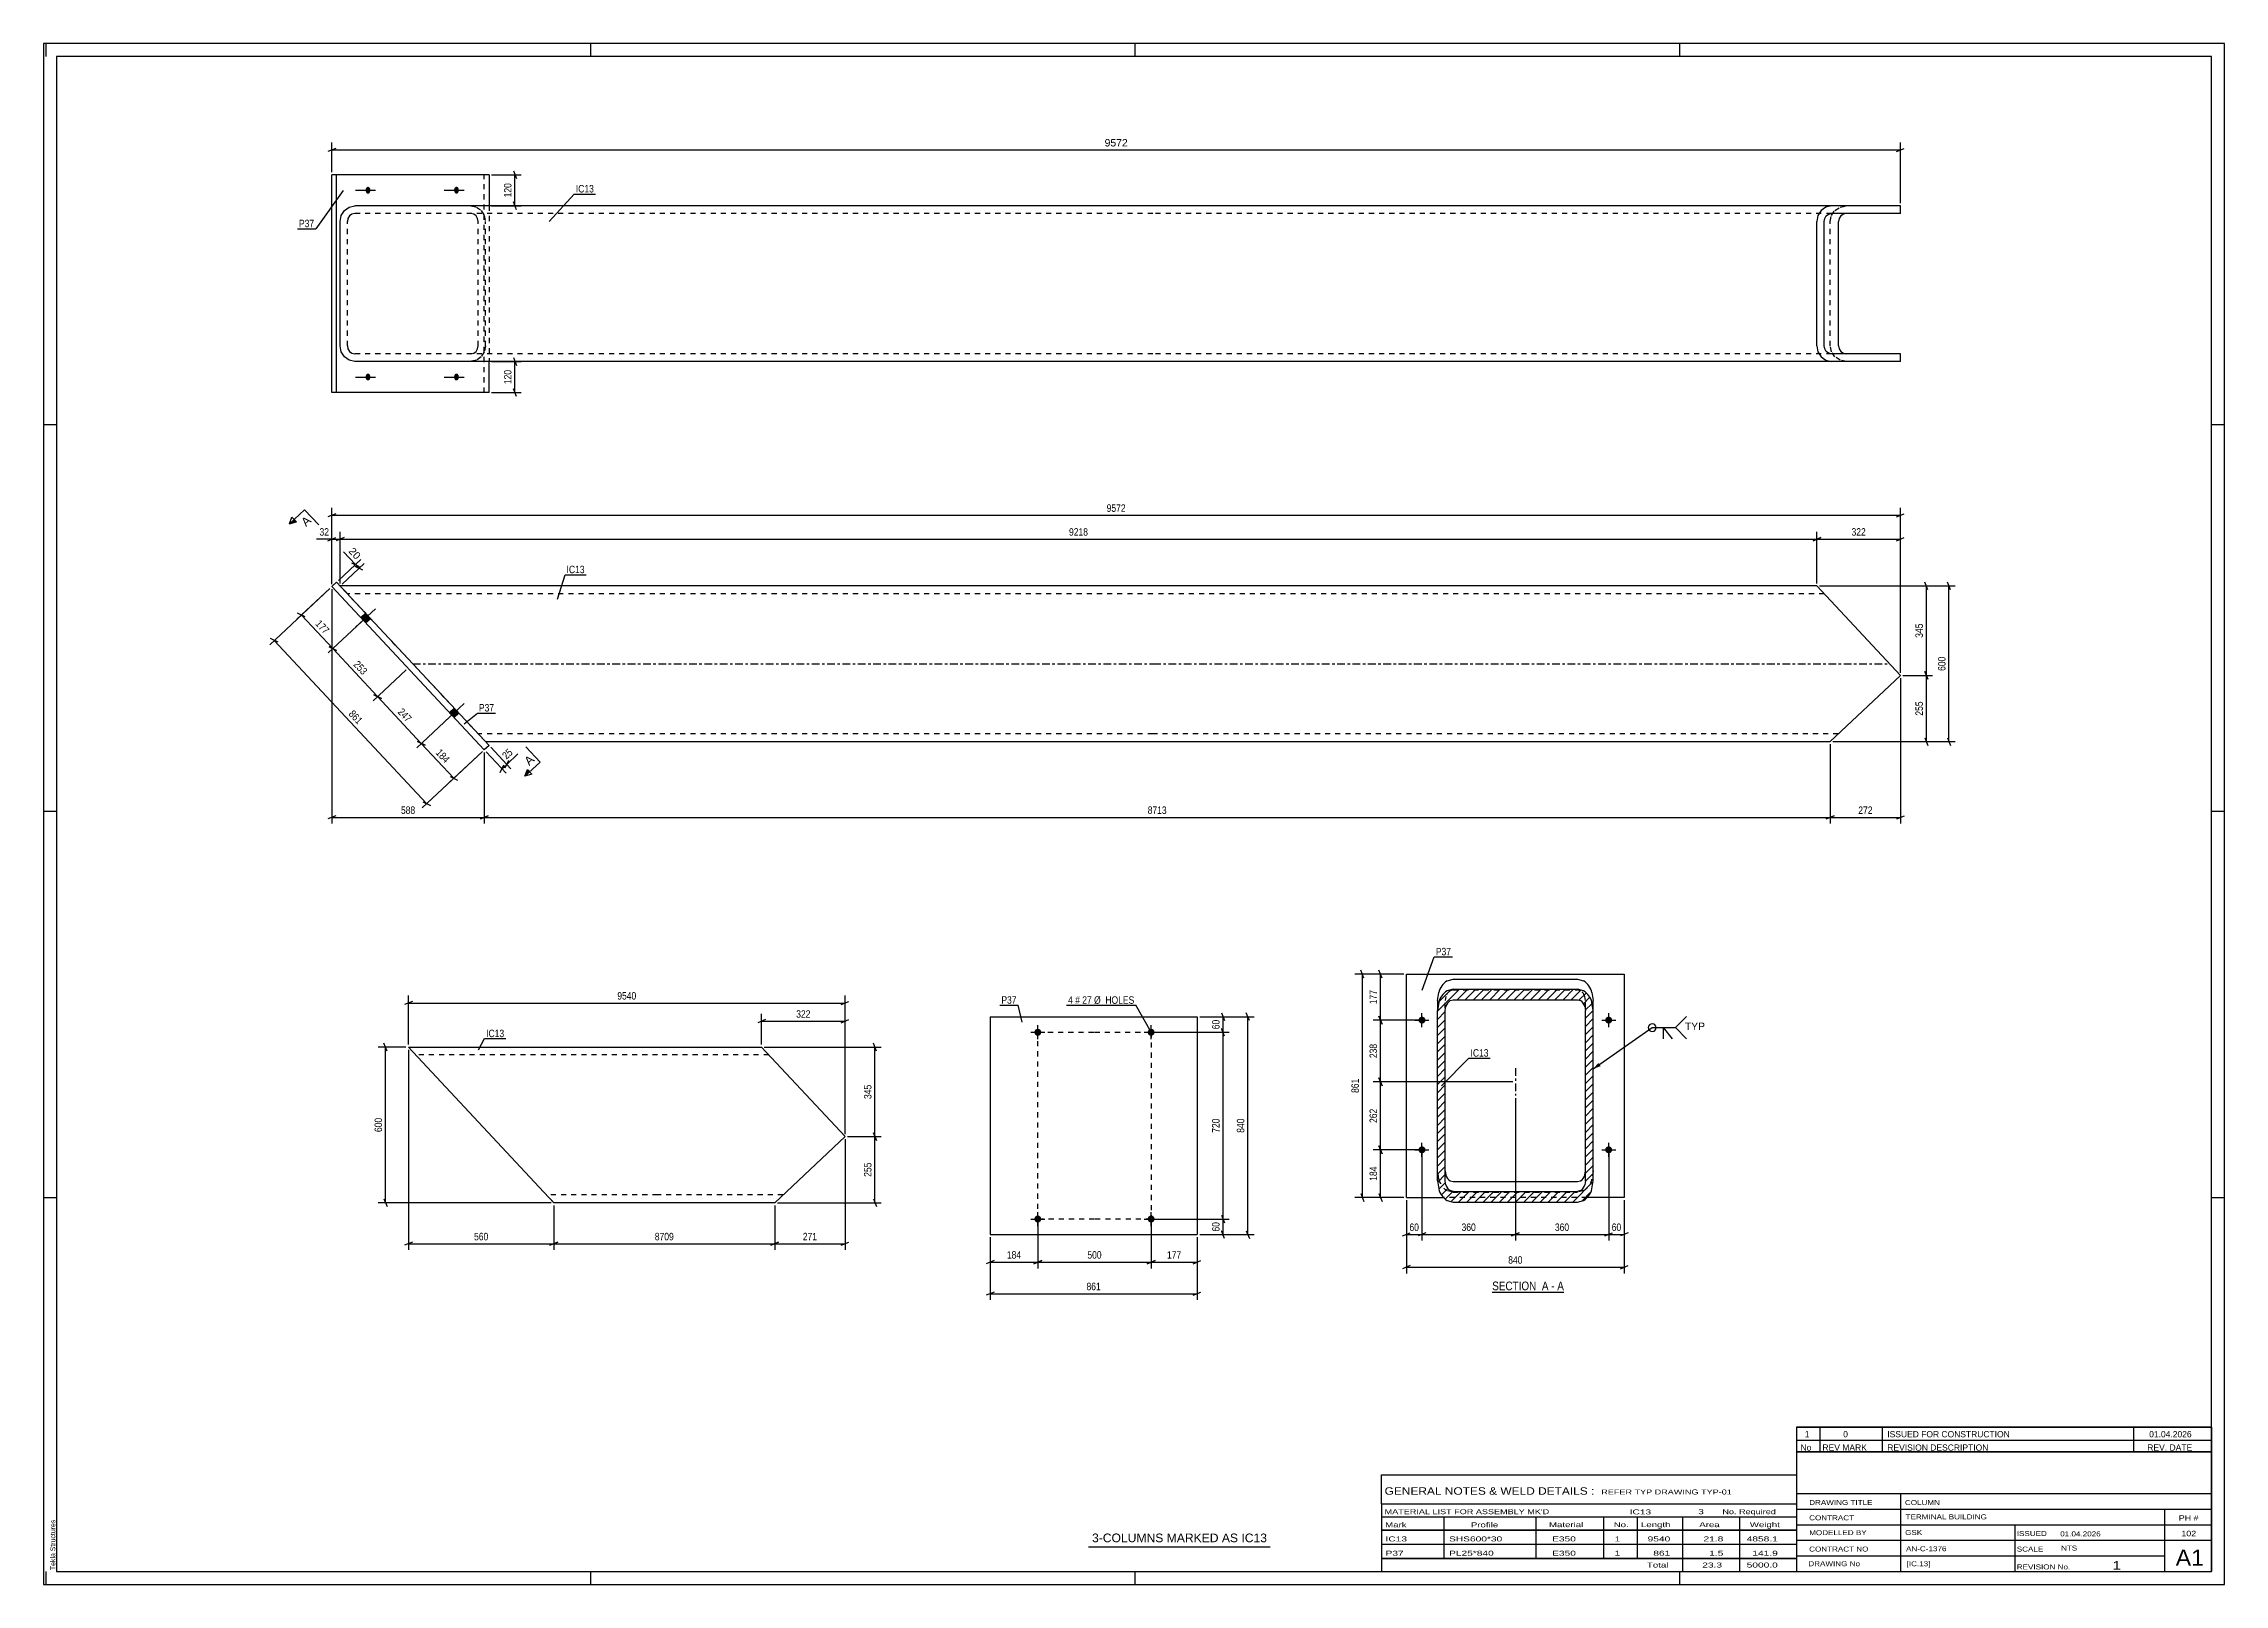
# Paper-space layout 'Layout1' of a CAD drawing. Header units: millimetres. Extents: x 0 to 841, y 0 to 594.
# The model-space entities are those that its viewports show. They can reach past a viewport. Long polylines and large blocks are cut down to what shows.
import ezdxf

# ---------------------------------------------------------------- set-up
doc = ezdxf.new("R2010")
doc.units = ezdxf.units.MM
doc.linetypes.add('DXK_LINE_DOT2', pattern=[3.9198, 1.9599, -1.9599])
doc.linetypes.add('DXK_LINE_DOT3', pattern=[5.9187, 2.979, -0.9799, 0.9799, -0.9799])
doc.layers.add('Viewport layer', color=7, linetype='Continuous', plot=False)
doc.styles.add('Arial', font='ARIAL.TTF', dxfattribs={"height": 0.2})
doc.styles.add('Arial Narrow', font='ARIALN.TTF', dxfattribs={"height": 0.2})

# ---------------------------------------------------------------- blocks, each defined once
blk = doc.blocks.new('Unknown-729378191-1131')
at = {"color": 5, "linetype": 'Continuous'}
for p, q in [((841, 594), (0, 594)), ((0, 594), (0, 0)), ((1, 589), (1, 594)), ((836, 589), (5, 589)), ((5, 589), (5, 5)), ((211, 589), (211, 594)), ((421, 589), (421, 594)), ((631, 589), (631, 594)), ((836, 5), (836, 589)), ((841, 0), (841, 594)), ((5, 447), (0, 447)), ((841, 447), (836, 447)), ((5, 298), (0, 298)), ((841, 298), (836, 298)), ((5, 149), (0, 149)), ((841, 149), (836, 149)), ((0, 0), (841, 0)), ((1, 0), (1, 5)), ((5, 5), (836, 5)), ((211, 0), (211, 5)), ((421, 0), (421, 5)), ((631, 0), (631, 5))]:
    blk.add_line(p, q, dxfattribs=at)
at = {"color": 174, "linetype": 'Continuous', "style": 'Arial'}
blk.add_text('Tekla Structures', height=1.9102, rotation=90, dxfattribs=at).set_placement((4.5, 5.5))
blk = doc.blocks.new('Unknown-729378191-17 - 4146')
at = {"color": 6, "linetype": 'Continuous'}
blk.add_line((558.64, 112.64), (586.29, 112.64), dxfattribs=at)
at = {"color": 0, "linetype": 'Continuous'}
blk.add_wipeout([(576.75, 113.39), (576.75, 116.89), (558.64, 116.89), (558.64, 113.39)], dxfattribs=at)
blk.add_wipeout([(580.36, 113.39), (580.36, 116.89), (577.8, 116.89), (577.8, 113.39)], dxfattribs=at)
at = {"color": 7, "linetype": 'Continuous', "style": 'Arial Narrow'}
blk.add_text('SECTION ', height=3.34, dxfattribs=at).set_placement((558.64, 113.39))
at = {"color": 0, "linetype": 'Continuous'}
blk.add_wipeout([(582.68, 113.39), (582.68, 116.89), (581.41, 116.89), (581.41, 113.39)], dxfattribs=at)
blk.add_wipeout([(586.29, 113.39), (586.29, 116.89), (583.73, 116.89), (583.73, 113.39)], dxfattribs=at)
at = {"color": 7, "linetype": 'Continuous', "style": 'Arial Narrow'}
for s, p in [('A', (577.8, 113.39)), ('-', (581.41, 113.39)), ('A', (583.73, 113.39))]:
    blk.add_text(s, height=3.34, dxfattribs=at).set_placement(p)
blk = doc.blocks.new('Part-729378191-1519 - 1517')
at = {"color": 2, "linetype": 'Continuous'}
for p, q in [((112.99, 386.37), (111.17, 384.66)), ((111.17, 384.66), (169.93, 321.74)), ((112.99, 386.37), (171.76, 323.45)), ((171.76, 323.45), (169.93, 321.74))]:
    blk.add_line(p, q, dxfattribs=at)
blk = doc.blocks.new('Part-729378191-1524 - 1517')
at = {"color": 7, "linetype": 'DXK_LINE_DOT2'}
for p, q in [((170.39, 324.91), (114.35, 384.91)), ((114.36, 384.91), (114.35, 384.91)), ((427.76, 381.91), (117.16, 381.91)), ((686.66, 381.91), (427.86, 381.91)), ((427.76, 327.91), (167.59, 327.91)), ((170.39, 324.91), (170.39, 324.91)), ((170.39, 324.91), (170.39, 324.91)), ((692.14, 327.91), (427.86, 327.91))]:
    blk.add_line(p, q, dxfattribs=at)
at = {"color": 2, "linetype": 'Continuous'}
for p, q in [((427.76, 384.91), (114.36, 384.91)), ((683.86, 384.91), (427.86, 384.91)), ((716.06, 350.42), (683.86, 384.91)), ((716.06, 350.42), (688.96, 324.91)), ((170.39, 324.91), (427.76, 324.91)), ((427.86, 324.91), (688.96, 324.91))]:
    blk.add_line(p, q, dxfattribs=at)
at = {"color": 7, "linetype": 'DXK_LINE_DOT3'}
for p, q in [((142.37, 354.91), (427.76, 354.91)), ((427.86, 354.91), (711.87, 354.91))]:
    blk.add_line(p, q, dxfattribs=at)
blk = doc.blocks.new('Bolt-729378191-1525 - 1517')
at = {"linetype": 'Continuous'}
for points in [[(122.35, 372.7), (124.19, 370.72), (126.02, 372.43), (124.17, 374.4)], [(156.47, 336.15), (158.31, 334.18), (160.14, 335.89), (158.3, 337.86)]]:
    blk.add_hatch(color=1, dxfattribs=at).paths.add_polyline_path(points)
at = {"color": 1, "linetype": 'Continuous'}
for p, q in [((120.34, 368.98), (128.02, 376.15)), ((122.35, 372.7), (124.17, 374.4)), ((124.19, 370.72), (126.02, 372.43)), ((154.47, 332.44), (162.14, 339.6)), ((156.47, 336.15), (158.3, 337.86)), ((158.31, 334.18), (160.14, 335.89))]:
    blk.add_line(p, q, dxfattribs=at)
blk = doc.blocks.new('Bolt-729378191-1526 - 1517')
at = {"linetype": 'Continuous'}
for points in [[(122.35, 372.7), (124.19, 370.72), (126.02, 372.43), (124.17, 374.4)], [(156.47, 336.15), (158.31, 334.18), (160.14, 335.89), (158.3, 337.86)]]:
    blk.add_hatch(color=1, dxfattribs=at).paths.add_polyline_path(points)
at = {"color": 1, "linetype": 'Continuous'}
for p, q in [((120.34, 368.98), (128.02, 376.15)), ((122.35, 372.7), (124.17, 374.4)), ((124.19, 370.72), (126.02, 372.43)), ((154.47, 332.44), (162.14, 339.6)), ((156.47, 336.15), (158.3, 337.86)), ((158.31, 334.18), (160.14, 335.89))]:
    blk.add_line(p, q, dxfattribs=at)
blk = doc.blocks.new('Part-729378191-1745 - 1743')
at = {"color": 2, "linetype": 'Continuous'}
for p, q in [((171.76, 543.47), (111.17, 543.47)), ((111.17, 459.47), (111.17, 543.47)), ((112.99, 459.47), (112.99, 543.47)), ((171.76, 543.47), (171.76, 531.47)), ((171.76, 459.47), (171.76, 471.47)), ((171.76, 459.47), (111.17, 459.47))]:
    blk.add_line(p, q, dxfattribs=at)
at = {"color": 7, "linetype": 'DXK_LINE_DOT2'}
for p, q in [((169.93, 459.47), (169.93, 543.47)), ((171.76, 531.47), (171.76, 471.47))]:
    blk.add_line(p, q, dxfattribs=at)
blk = doc.blocks.new('Part-729378191-1750 - 1743')
at = {"color": 2, "linetype": 'Continuous'}
for p, q in [((115.99, 529.71), (117.81, 531.01)), ((117.81, 531.01), (119.96, 531.47)), ((427.76, 531.47), (119.96, 531.47)), ((716.06, 531.47), (427.86, 531.47)), ((687.32, 531.01), (685.5, 529.71)), ((689.46, 531.47), (687.32, 531.01)), ((716.06, 528.47), (716.06, 531.47)), ((114.35, 525.47), (114.78, 527.77)), ((114.35, 477.47), (114.35, 525.47)), ((114.78, 527.77), (115.99, 529.71)), ((684.28, 527.77), (683.86, 525.47)), ((683.86, 477.47), (683.86, 525.47)), ((685.5, 529.71), (684.28, 527.77)), ((686.66, 525.47), (686.87, 526.62)), ((686.66, 477.47), (686.66, 525.47)), ((686.87, 526.62), (687.48, 527.59)), ((687.48, 527.59), (688.39, 528.24)), ((688.39, 528.24), (689.46, 528.47)), ((716.06, 528.47), (689.46, 528.47)), ((692.39, 526.62), (692.14, 525.47)), ((692.14, 477.47), (692.14, 525.47)), ((693.08, 527.59), (692.39, 526.62)), ((694.11, 528.24), (693.08, 527.59)), ((695.33, 528.47), (694.11, 528.24)), ((114.78, 475.18), (114.35, 477.47)), ((115.99, 473.23), (114.78, 475.18)), ((117.81, 471.93), (115.99, 473.23)), ((119.96, 471.47), (117.81, 471.93)), ((427.76, 471.47), (119.96, 471.47)), ((716.06, 471.47), (427.86, 471.47)), ((683.86, 477.47), (684.28, 475.18)), ((684.28, 475.18), (685.5, 473.23)), ((685.5, 473.23), (687.32, 471.93)), ((686.87, 476.32), (686.66, 477.47)), ((687.48, 475.35), (686.87, 476.32)), ((687.32, 471.93), (689.46, 471.47)), ((688.39, 474.7), (687.48, 475.35)), ((689.46, 474.47), (688.39, 474.7)), ((716.06, 474.47), (689.46, 474.47)), ((692.14, 477.47), (692.39, 476.32)), ((692.39, 476.32), (693.08, 475.35)), ((693.08, 475.35), (694.11, 474.7)), ((694.11, 474.7), (695.33, 474.47)), ((716.06, 471.47), (716.06, 474.47))]:
    blk.add_line(p, q, dxfattribs=at)
at = {"color": 7, "linetype": 'DXK_LINE_DOT2'}
for p, q in [((164.78, 531.47), (166.93, 531.01)), ((166.93, 531.01), (168.75, 529.71)), ((690.82, 529.71), (692.89, 531.01)), ((692.89, 531.01), (695.33, 531.47)), ((117.37, 526.62), (117.16, 525.47)), ((117.16, 477.47), (117.16, 525.47)), ((117.98, 527.59), (117.37, 526.62)), ((118.88, 528.24), (117.98, 527.59)), ((119.96, 528.47), (118.88, 528.24)), ((427.76, 528.47), (119.96, 528.47)), ((165.86, 528.24), (164.78, 528.47)), ((166.77, 527.59), (165.86, 528.24)), ((167.37, 526.62), (166.77, 527.59)), ((167.59, 525.47), (167.37, 526.62)), ((167.59, 477.47), (167.59, 525.47)), ((168.75, 529.71), (169.96, 527.77)), ((169.96, 527.77), (170.39, 525.47)), ((170.39, 477.47), (170.39, 525.47)), ((689.46, 528.47), (427.86, 528.47)), ((688.96, 525.47), (689.44, 527.77)), ((688.96, 477.47), (688.96, 525.47)), ((689.44, 527.77), (690.82, 529.71)), ((117.16, 477.47), (117.37, 476.32)), ((117.37, 476.32), (117.98, 475.35)), ((117.98, 475.35), (118.88, 474.7)), ((118.88, 474.7), (119.96, 474.47)), ((427.76, 474.47), (119.96, 474.47)), ((164.78, 474.47), (165.86, 474.7)), ((166.93, 471.93), (164.78, 471.47)), ((165.86, 474.7), (166.77, 475.35)), ((166.77, 475.35), (167.37, 476.32)), ((168.75, 473.23), (166.93, 471.93)), ((167.37, 476.32), (167.59, 477.47)), ((169.96, 475.18), (168.75, 473.23)), ((170.39, 477.47), (169.96, 475.18)), ((689.46, 474.47), (427.86, 474.47)), ((689.44, 475.18), (688.96, 477.47)), ((690.82, 473.23), (689.44, 475.18)), ((692.89, 471.93), (690.82, 473.23)), ((695.33, 471.47), (692.89, 471.93))]:
    blk.add_line(p, q, dxfattribs=at)
blk = doc.blocks.new('Bolt-729378191-1751 - 1743')
at = {"linetype": 'Continuous'}
for points in [[(124.17, 537.47), (124.19, 537.75), (124.25, 538.02), (124.35, 538.26), (124.48, 538.47), (124.63, 538.64), (124.81, 538.75), (125, 538.81), (125.19, 538.81), (125.38, 538.75), (125.55, 538.64), (125.71, 538.47), (125.84, 538.26), (125.94, 538.02), (126, 537.75), (126.02, 537.47), (126, 537.19), (125.94, 536.92), (125.84, 536.68), (125.71, 536.47), (125.55, 536.3), (125.38, 536.19), (125.19, 536.13), (125, 536.13), (124.81, 536.19), (124.63, 536.3), (124.48, 536.47), (124.35, 536.68), (124.25, 536.92), (124.19, 537.19)], [(158.3, 537.47), (158.32, 537.75), (158.38, 538.02), (158.48, 538.26), (158.6, 538.47), (158.76, 538.64), (158.94, 538.75), (159.12, 538.81), (159.32, 538.81), (159.51, 538.75), (159.68, 538.64), (159.84, 538.47), (159.97, 538.26), (160.06, 538.02), (160.12, 537.75), (160.14, 537.47), (160.12, 537.19), (160.06, 536.92), (159.97, 536.68), (159.84, 536.47), (159.68, 536.3), (159.51, 536.19), (159.32, 536.13), (159.12, 536.13), (158.94, 536.19), (158.76, 536.3), (158.6, 536.47), (158.48, 536.68), (158.38, 536.92), (158.32, 537.19)]]:
    blk.add_hatch(color=1, dxfattribs=at).paths.add_polyline_path(points)
at = {"color": 1, "linetype": 'Continuous'}
for p, q in [((120.34, 537.47), (128.02, 537.47)), ((154.47, 537.47), (162.14, 537.47))]:
    blk.add_line(p, q, dxfattribs=at)
blk = doc.blocks.new('Bolt-729378191-1752 - 1743')
at = {"linetype": 'Continuous'}
for points in [[(124.17, 465.47), (124.19, 465.75), (124.25, 466.02), (124.35, 466.26), (124.48, 466.47), (124.63, 466.64), (124.81, 466.75), (125, 466.81), (125.19, 466.81), (125.38, 466.75), (125.55, 466.64), (125.71, 466.47), (125.84, 466.26), (125.94, 466.02), (126, 465.75), (126.02, 465.47), (126, 465.19), (125.94, 464.92), (125.84, 464.68), (125.71, 464.47), (125.55, 464.3), (125.38, 464.19), (125.19, 464.13), (125, 464.13), (124.81, 464.19), (124.63, 464.3), (124.48, 464.47), (124.35, 464.68), (124.25, 464.92), (124.19, 465.19)], [(158.3, 465.47), (158.32, 465.75), (158.38, 466.02), (158.48, 466.26), (158.6, 466.47), (158.76, 466.64), (158.94, 466.75), (159.12, 466.81), (159.32, 466.81), (159.51, 466.75), (159.68, 466.64), (159.84, 466.47), (159.97, 466.26), (160.06, 466.02), (160.12, 465.75), (160.14, 465.47), (160.12, 465.19), (160.06, 464.92), (159.97, 464.68), (159.84, 464.47), (159.68, 464.3), (159.51, 464.19), (159.32, 464.13), (159.12, 464.13), (158.94, 464.19), (158.76, 464.3), (158.6, 464.47), (158.48, 464.68), (158.38, 464.92), (158.32, 465.19)]]:
    blk.add_hatch(color=1, dxfattribs=at).paths.add_polyline_path(points)
at = {"color": 1, "linetype": 'Continuous'}
for p, q in [((120.34, 465.47), (128.02, 465.47)), ((154.47, 465.47), (162.14, 465.47))]:
    blk.add_line(p, q, dxfattribs=at)
blk = doc.blocks.new('Part-729378191-3101 - 3100')
at = {"color": 2, "linetype": 'Continuous'}
for p, q in [((365.04, 218.85), (365.04, 134.85)), ((365.04, 218.85), (405.21, 218.85)), ((405.31, 218.85), (444.83, 218.85)), ((444.83, 218.85), (444.83, 134.85)), ((365.04, 134.85), (405.21, 134.85)), ((405.31, 134.85), (444.83, 134.85))]:
    blk.add_line(p, q, dxfattribs=at)
blk = doc.blocks.new('Bolt-729378191-3102 - 3100')
at = {"linetype": 'Continuous'}
for points in [[(383.41, 214.2, -1), (383.41, 211.5, -1)], [(427.11, 214.2, -1), (427.11, 211.5, -1)]]:
    blk.add_hatch(color=1, dxfattribs=at).paths.add_polyline_path(points)
at = {"color": 1, "linetype": 'Continuous'}
for p, q in [((380.71, 212.85), (386.11, 212.85)), ((383.41, 210.15), (383.41, 215.55)), ((424.41, 212.85), (429.81, 212.85)), ((427.11, 210.15), (427.11, 215.55))]:
    blk.add_line(p, q, dxfattribs=at)
blk = doc.blocks.new('Bolt-729378191-3103 - 3100')
at = {"linetype": 'Continuous'}
for points in [[(383.41, 142.2, -1), (383.41, 139.5, -1)], [(427.11, 142.2, -1), (427.11, 139.5, -1)]]:
    blk.add_hatch(color=1, dxfattribs=at).paths.add_polyline_path(points)
at = {"color": 1, "linetype": 'Continuous'}
for p, q in [((383.41, 138.15), (383.41, 143.55)), ((427.11, 138.15), (427.11, 143.55)), ((380.71, 140.85), (386.11, 140.85)), ((424.41, 140.85), (429.81, 140.85))]:
    blk.add_line(p, q, dxfattribs=at)
blk = doc.blocks.new('Part-729378191-3110 - 3109')
at = {"color": 2, "linetype": 'Continuous'}
for p, q in [((191.16, 153.12), (140.73, 207.12)), ((140.73, 207.12), (236.77, 207.12)), ((236.87, 207.12), (276.87, 207.12)), ((309.07, 172.63), (276.87, 207.12)), ((309.07, 172.63), (281.96, 147.12)), ((196.77, 147.12), (191.16, 153.12)), ((236.77, 147.12), (196.77, 147.12)), ((281.96, 147.12), (236.87, 147.12))]:
    blk.add_line(p, q, dxfattribs=at)
at = {"color": 7, "linetype": 'DXK_LINE_DOT2'}
for p, q in [((236.77, 204.12), (143.53, 204.12)), ((279.67, 204.12), (236.87, 204.12)), ((196.34, 147.58), (191.16, 153.12)), ((236.77, 150.12), (193.96, 150.12)), ((285.15, 150.12), (236.87, 150.12))]:
    blk.add_line(p, q, dxfattribs=at)
blk = doc.blocks.new('Part-729378191-4147 - 4146')
at = {"color": 2, "linetype": 'Continuous'}
for p, q in [((525.56, 149.17), (525.56, 235.26)), ((525.56, 235.26), (609.56, 235.26)), ((609.56, 235.26), (609.56, 149.17)), ((525.56, 149.17), (539.98, 149.17)), ((609.56, 149.17), (595.14, 149.17))]:
    blk.add_line(p, q, dxfattribs=at)
at = {"color": 7, "linetype": 'DXK_LINE_DOT2'}
blk.add_line((595.14, 149.17), (539.98, 149.17), dxfattribs=at)
blk = doc.blocks.new('Part-729378191-4148 - 4146')
at = {"linetype": 'Continuous'}
h = blk.add_hatch(dxfattribs=at)
h.set_pattern_fill('', scale=0.7, style=0, pattern_type=0)
h.set_pattern_definition([(45, (597.5614, 221.2546), (-1.571545, 1.571545), [])])
h.paths.add_polyline_path([(597.56, 155.58), (597.56, 221.25), (597.1, 224.4), (595.8, 227.06), (593.86, 228.84), (591.56, 229.46), (543.56, 229.46), (541.27, 228.84), (539.32, 227.06), (538.02, 224.4), (537.56, 221.25), (537.56, 155.58), (538.02, 152.44), (539.32, 149.77), (541.27, 147.99), (543.56, 147.37), (591.56, 147.37), (593.86, 147.99), (595.8, 149.77), (597.1, 152.44)])
h.paths.add_polyline_path([(593.68, 152.68), (592.71, 151.79), (591.56, 151.47), (543.56, 151.47), (542.41, 151.79), (541.44, 152.68), (540.79, 154.01), (540.56, 155.58), (540.56, 221.25), (540.79, 222.83), (541.44, 224.16), (542.41, 225.05), (543.56, 225.36), (591.56, 225.36), (592.71, 225.05), (593.68, 224.16), (594.33, 222.83), (594.56, 221.25), (594.56, 155.58), (594.33, 154.01)])
at = {"color": 2, "linetype": 'Continuous'}
for p, q in [((537.56, 225.06), (538.02, 228.2)), ((541.27, 232.64), (543.56, 233.27)), ((543.56, 229.46), (541.27, 228.84)), ((543.56, 233.27), (591.56, 233.27)), ((543.56, 229.46), (591.56, 229.46)), ((591.56, 233.27), (593.86, 232.64)), ((593.86, 228.84), (591.56, 229.46)), ((597.1, 228.2), (597.56, 225.06)), ((537.56, 225.06), (537.56, 221.25)), ((538.02, 224.4), (537.56, 221.25)), ((537.56, 155.58), (537.56, 221.25)), ((540.56, 221.25), (540.79, 222.83)), ((540.56, 155.58), (540.56, 221.25)), ((542.41, 225.05), (543.56, 225.36)), ((543.56, 225.36), (591.56, 225.36)), ((591.56, 225.36), (592.71, 225.05)), ((594.33, 222.83), (594.56, 221.25)), ((594.56, 155.58), (594.56, 221.25)), ((597.56, 221.25), (597.1, 224.4)), ((597.56, 221.25), (597.56, 225.06)), ((597.56, 155.58), (597.56, 221.25)), ((537.56, 155.58), (538.02, 152.44)), ((540.56, 159.38), (540.79, 157.81)), ((540.79, 154.01), (540.56, 155.58)), ((542.41, 155.59), (543.56, 155.27)), ((543.56, 151.47), (542.41, 151.79)), ((543.56, 155.27), (591.56, 155.27)), ((543.56, 151.47), (591.56, 151.47)), ((591.56, 155.27), (592.71, 155.59)), ((592.71, 151.79), (591.56, 151.47)), ((594.33, 157.81), (594.56, 159.38)), ((594.56, 155.58), (594.33, 154.01)), ((597.1, 152.44), (597.56, 155.58)), ((541.27, 147.99), (543.56, 147.37)), ((543.56, 147.37), (591.56, 147.37)), ((591.56, 147.37), (593.86, 147.99))]:
    blk.add_line(p, q, dxfattribs=at)
at = {"color": 7, "linetype": 'DXK_LINE_DOT2'}
for p, q in [((543.56, 229.16), (542.41, 228.85)), ((543.56, 229.16), (591.56, 229.16)), ((592.71, 228.85), (591.56, 229.16)), ((537.56, 155.58), (537.56, 221.25)), ((540.79, 226.63), (540.56, 225.06)), ((540.56, 155.58), (540.56, 225.06)), ((594.56, 225.06), (594.33, 226.63)), ((594.56, 155.58), (594.56, 225.06)), ((597.56, 155.58), (597.56, 221.25)), ((538.02, 156.24), (537.56, 159.38)), ((543.56, 151.17), (541.27, 151.79)), ((593.86, 151.79), (591.56, 151.17)), ((597.56, 159.38), (597.1, 156.24)), ((543.56, 151.17), (591.56, 151.17))]:
    blk.add_line(p, q, dxfattribs=at)
at = {"color": 7, "linetype": 'DXK_LINE_DOT3'}
blk.add_line((567.56, 199.04), (567.56, 188.42), dxfattribs=at)
at = {"color": 2, "linetype": 'Continuous'}
for centre, radius, start, end in [((545.27, 226.3), 7.5, 122.30188, 165.37568), ((545.27, 222.5), 7.5, 122.30164, 165.37553), ((589.85, 226.3), 7.5, 14.62432, 57.69812), ((589.85, 222.5), 7.5, 14.62447, 57.69836), ((544.42, 221.88), 3.75, 122.30164, 165.37553), ((590.71, 221.88), 3.75, 14.62447, 57.69836), ((545.27, 154.33), 7.5, 194.62447, 237.69836), ((544.42, 158.75), 3.75, 194.62432, 237.69812), ((544.42, 154.95), 3.75, 194.62447, 237.69836), ((590.71, 158.75), 3.75, 302.30188, 345.37568), ((590.71, 154.95), 3.75, 302.30164, 345.37553), ((589.85, 154.33), 7.5, 302.30164, 345.37553)]:
    blk.add_arc(centre, radius, start, end, dxfattribs=at)
at = {"color": 7, "linetype": 'DXK_LINE_DOT2'}
for centre, radius, start, end in [((544.42, 225.68), 3.75, 122.30188, 165.37568), ((590.71, 225.68), 3.75, 14.62432, 57.69812), ((545.27, 158.13), 7.5, 194.62432, 237.69812), ((589.85, 158.13), 7.5, 302.30188, 345.37568)]:
    blk.add_arc(centre, radius, start, end, dxfattribs=at)
blk = doc.blocks.new('Bolt-729378191-4149 - 4146')
at = {"linetype": 'Continuous'}
for points in [[(602.21, 217.53, -1), (604.91, 217.53, -1)], [(602.21, 167.53, -1), (604.91, 167.53, -1)]]:
    blk.add_hatch(color=1, dxfattribs=at).paths.add_polyline_path(points)
at = {"color": 1, "linetype": 'Continuous'}
for p, q in [((603.56, 214.83), (603.56, 220.23)), ((600.86, 217.53), (606.26, 217.53)), ((603.56, 164.83), (603.56, 170.23)), ((600.86, 167.53), (606.26, 167.53))]:
    blk.add_line(p, q, dxfattribs=at)
blk = doc.blocks.new('Bolt-729378191-4150 - 4146')
at = {"linetype": 'Continuous'}
for points in [[(530.21, 217.53, -1), (532.91, 217.53, -1)], [(530.21, 167.53, -1), (532.91, 167.53, -1)]]:
    blk.add_hatch(color=1, dxfattribs=at).paths.add_polyline_path(points)
at = {"color": 1, "linetype": 'Continuous'}
for p, q in [((531.56, 214.83), (531.56, 220.23)), ((528.86, 217.53), (534.26, 217.53)), ((531.56, 164.83), (531.56, 170.23)), ((528.86, 167.53), (534.26, 167.53))]:
    blk.add_line(p, q, dxfattribs=at)
blk = doc.blocks.new('Rectangle-729378191-3673 - 3100')
at = {"color": 1, "linetype": 'DXK_LINE_DOT2'}
for p, q in [((383.41, 212.85), (405.21, 212.85)), ((383.41, 140.85), (383.41, 212.85)), ((405.31, 212.85), (427.11, 212.85)), ((427.11, 212.85), (427.11, 140.85)), ((405.21, 140.85), (383.41, 140.85)), ((427.11, 140.85), (405.31, 140.85))]:
    blk.add_line(p, q, dxfattribs=at)
blk = doc.blocks.new('StraightDimension-729378191-1665 - 1517')
at = {"color": 7, "linetype": 'Continuous'}
for p, q in [((122.54, 371.03), (109.78, 359.11)), ((112.99, 360.06), (110.07, 361.44)), ((111.53, 360.75), (128.81, 342.24)), ((139.82, 352.52), (127.06, 340.61)), ((127.35, 342.93), (130.28, 341.56))]:
    blk.add_line(p, q, dxfattribs=at)
at = {"color": 0}
blk.add_wipeout([(123, 349.57), (126.07, 352.43), (121.51, 357.32), (118.44, 354.45)], dxfattribs=at)
at = {"color": 3, "style": 'Arial Narrow'}
blk.add_text('253', height=2.863, rotation=-46.95962, dxfattribs=at).set_placement((119.29, 354.42))
blk = doc.blocks.new('StraightDimension-729378191-2790 - 1517')
at = {"color": 7, "linetype": 'Continuous'}
for p, q in [((114.36, 385.91), (114.36, 405.82)), ((683.86, 385.91), (683.86, 405.82)), ((115.86, 403.57), (112.86, 402.37)), ((114.36, 402.97), (683.86, 402.97)), ((682.36, 402.37), (685.36, 403.57))]:
    blk.add_line(p, q, dxfattribs=at)
at = {"color": 0}
blk.add_wipeout([(403.36, 403.72), (403.36, 407.92), (394.85, 407.92), (394.85, 403.72)], dxfattribs=at)
at = {"color": 3, "style": 'Arial Narrow'}
blk.add_text('9218', height=2.863, dxfattribs=at).set_placement((395.45, 404.32))
blk = doc.blocks.new('StraightDimension-729378191-1691 - 1517')
at = {"color": 7, "linetype": 'Continuous'}
for p, q in [((156.66, 334.48), (143.9, 322.57)), ((147.12, 323.52), (144.2, 324.89)), ((145.66, 324.21), (158.19, 310.78)), ((169.2, 321.06), (156.44, 309.14)), ((156.73, 311.47), (159.66, 310.1))]:
    blk.add_line(p, q, dxfattribs=at)
at = {"color": 0}
blk.add_wipeout([(154.76, 315.56), (157.83, 318.43), (153.26, 323.32), (150.19, 320.45)], dxfattribs=at)
at = {"color": 3, "style": 'Arial Narrow'}
blk.add_text('184', height=2.863, rotation=-46.95962, dxfattribs=at).set_placement((151.04, 320.42))
blk = doc.blocks.new('StraightDimension-729378191-2829 - 1517')
at = {"color": 7, "linetype": 'Continuous'}
for p, q in [((112.67, 412.76), (109.67, 411.56)), ((111.17, 385.66), (111.17, 415.01)), ((111.17, 412.16), (716.06, 412.16)), ((714.56, 411.56), (717.56, 412.76)), ((716.06, 351.42), (716.06, 415.01))]:
    blk.add_line(p, q, dxfattribs=at)
at = {"color": 0}
blk.add_wipeout([(417.87, 412.91), (417.87, 417.11), (409.36, 417.11), (409.36, 412.91)], dxfattribs=at)
at = {"color": 3, "style": 'Arial Narrow'}
blk.add_text('9572', height=2.863, dxfattribs=at).set_placement((409.96, 413.51))
blk = doc.blocks.new('StraightDimension-729378191-1610 - 1517')
at = {"color": 7, "linetype": 'Continuous'}
for p, q in [((110.44, 383.98), (87.19, 362.27)), ((90.41, 363.22), (87.48, 364.6)), ((88.94, 363.91), (147.71, 300.99)), ((169.2, 321.06), (145.95, 299.35)), ((146.24, 301.67), (149.17, 300.3))]:
    blk.add_line(p, q, dxfattribs=at)
at = {"color": 0}
blk.add_wipeout([(121.15, 330.52), (124.22, 333.38), (119.66, 338.27), (116.59, 335.4)], dxfattribs=at)
at = {"color": 3, "style": 'Arial Narrow'}
blk.add_text('861', height=2.863, rotation=-46.95962, dxfattribs=at).set_placement((117.44, 335.37))
blk = doc.blocks.new('StraightDimension-729378191-1622 - 1517')
at = {"color": 7, "linetype": 'Continuous'}
for p, q in [((170.61, 321.01), (178.39, 312.68)), ((172.44, 322.72), (180.22, 314.39)), ((176.07, 312.97), (177.44, 315.9)), ((176.76, 314.43), (178.58, 316.14)), ((179.27, 317.6), (177.9, 314.68))]:
    blk.add_line(p, q, dxfattribs=at)
at = {"color": 0}
blk.add_wipeout([(182, 320.36), (179.14, 323.43), (175.59, 320.12), (178.45, 317.05)], dxfattribs=at)
at = {"color": 7, "linetype": 'Continuous'}
blk.add_line((178.58, 316.14), (182.9, 320.17), dxfattribs=at)
blk.add_line((178.58, 316.14), (182.9, 320.17), dxfattribs=at)
at = {"color": 3, "style": 'Arial Narrow'}
blk.add_text('25', height=2.863, rotation=43.04059, dxfattribs=at).set_placement((178.48, 317.89))
blk = doc.blocks.new('StraightDimension-729378191-1678 - 1517')
at = {"color": 7, "linetype": 'Continuous'}
for p, q in [((110.44, 383.98), (97.68, 372.07)), ((100.89, 373.02), (97.97, 374.39)), ((99.43, 373.71), (111.53, 360.75)), ((122.54, 371.03), (109.78, 359.11)), ((110.07, 361.44), (112.99, 360.06))]:
    blk.add_line(p, q, dxfattribs=at)
at = {"color": 0}
blk.add_wipeout([(108.31, 365.3), (111.38, 368.16), (106.82, 373.05), (103.75, 370.18)], dxfattribs=at)
at = {"color": 3, "style": 'Arial Narrow'}
blk.add_text('177', height=2.863, rotation=-46.95962, dxfattribs=at).set_placement((104.6, 370.15))
blk = doc.blocks.new('StraightDimension-729378191-2907 - 1517')
at = {"color": 7, "linetype": 'Continuous'}
for p, q in [((684.86, 384.91), (728.46, 384.91)), ((726.66, 383.41), (725.46, 386.41)), ((726.06, 350.42), (726.06, 384.91)), ((717.06, 350.42), (728.46, 350.42)), ((725.46, 351.92), (726.66, 348.92))]:
    blk.add_line(p, q, dxfattribs=at)
at = {"color": 0}
blk.add_wipeout([(725.31, 371.01), (721.11, 371.01), (721.11, 364.32), (725.31, 364.32)], dxfattribs=at)
at = {"color": 3, "style": 'Arial Narrow'}
blk.add_text('345', height=2.863, rotation=90.00021, dxfattribs=at).set_placement((724.71, 364.92))
blk = doc.blocks.new('StraightDimension-729378191-1704 - 1517')
at = {"color": 7, "linetype": 'Continuous'}
for p, q in [((139.82, 352.52), (127.06, 340.61)), ((130.28, 341.56), (127.35, 342.93)), ((128.81, 342.24), (145.66, 324.21)), ((156.66, 334.48), (143.9, 322.57)), ((144.2, 324.89), (147.12, 323.52))]:
    blk.add_line(p, q, dxfattribs=at)
at = {"color": 0}
blk.add_wipeout([(140.07, 331.29), (143.13, 334.16), (138.57, 339.05), (135.5, 336.18)], dxfattribs=at)
at = {"color": 3, "style": 'Arial Narrow'}
blk.add_text('247', height=2.863, rotation=-46.95962, dxfattribs=at).set_placement((136.35, 336.15))
blk = doc.blocks.new('StraightDimension-729378191-2846 - 1517')
at = {"color": 7, "linetype": 'Continuous'}
for p, q in [((111.17, 383.66), (111.17, 293.29)), ((169.93, 320.74), (169.93, 293.29)), ((112.67, 296.29), (109.67, 295.09)), ((111.17, 295.69), (169.93, 295.69)), ((168.43, 295.09), (171.43, 296.29))]:
    blk.add_line(p, q, dxfattribs=at)
at = {"color": 0}
blk.add_wipeout([(143.89, 296.44), (143.89, 300.64), (137.21, 300.64), (137.21, 296.44)], dxfattribs=at)
at = {"color": 3, "style": 'Arial Narrow'}
blk.add_text('588', height=2.863, dxfattribs=at).set_placement((137.81, 297.04))
blk = doc.blocks.new('StraightDimension-729378191-2789 - 1517')
at = {"color": 7, "linetype": 'Continuous'}
for p, q in [((683.86, 385.91), (683.86, 405.82)), ((716.06, 351.42), (716.06, 405.82)), ((685.36, 403.57), (682.36, 402.37)), ((683.86, 402.97), (716.06, 402.97)), ((714.56, 402.37), (717.56, 403.57))]:
    blk.add_line(p, q, dxfattribs=at)
at = {"color": 0}
blk.add_wipeout([(703.3, 403.72), (703.3, 407.92), (696.62, 407.92), (696.62, 403.72)], dxfattribs=at)
at = {"color": 3, "style": 'Arial Narrow'}
blk.add_text('322', height=2.863, dxfattribs=at).set_placement((697.22, 404.32))
blk = doc.blocks.new('StraightDimension-729378191-2791 - 1517')
at = {"color": 7, "linetype": 'Continuous'}
for p, q in [((111.17, 385.66), (111.17, 405.82)), ((114.36, 385.91), (114.36, 405.82)), ((109.67, 402.37), (112.67, 403.57)), ((111.17, 402.97), (114.36, 402.97)), ((115.86, 403.57), (112.86, 402.37))]:
    blk.add_line(p, q, dxfattribs=at)
at = {"color": 0}
blk.add_wipeout([(110.64, 403.72), (110.64, 407.92), (105.79, 407.92), (105.79, 403.72)], dxfattribs=at)
at = {"color": 7, "linetype": 'Continuous'}
blk.add_line((111.17, 402.97), (105.26, 402.97), dxfattribs=at)
blk.add_line((111.17, 402.97), (105.26, 402.97), dxfattribs=at)
at = {"color": 3, "style": 'Arial Narrow'}
blk.add_text('32', height=2.863, dxfattribs=at).set_placement((106.39, 404.32))
blk = doc.blocks.new('StraightDimension-729378191-2908 - 1517')
at = {"color": 7, "linetype": 'Continuous'}
for p, q in [((717.06, 350.42), (728.46, 350.42)), ((726.66, 348.92), (725.46, 351.92)), ((726.06, 324.91), (726.06, 350.42)), ((689.96, 324.91), (728.46, 324.91)), ((725.46, 326.41), (726.66, 323.41))]:
    blk.add_line(p, q, dxfattribs=at)
at = {"color": 0}
blk.add_wipeout([(725.31, 341.01), (721.11, 341.01), (721.11, 334.32), (725.31, 334.32)], dxfattribs=at)
at = {"color": 3, "style": 'Arial Narrow'}
blk.add_text('255', height=2.863, rotation=90.00021, dxfattribs=at).set_placement((724.71, 334.92))
blk = doc.blocks.new('StraightDimension-729378191-2844 - 1517')
at = {"color": 7, "linetype": 'Continuous'}
for p, q in [((716.16, 349.32), (716.16, 293.29)), ((688.96, 323.91), (688.96, 293.29)), ((690.46, 296.29), (687.46, 295.09)), ((688.96, 295.69), (716.16, 295.69)), ((714.66, 295.09), (717.66, 296.29))]:
    blk.add_line(p, q, dxfattribs=at)
at = {"color": 0}
blk.add_wipeout([(705.9, 296.44), (705.9, 300.64), (699.22, 300.64), (699.22, 296.44)], dxfattribs=at)
at = {"color": 3, "style": 'Arial Narrow'}
blk.add_text('272', height=2.863, dxfattribs=at).set_placement((699.82, 297.04))
blk = doc.blocks.new('StraightDimension-729378191-2845 - 1517')
at = {"color": 7, "linetype": 'Continuous'}
for p, q in [((169.93, 320.74), (169.93, 293.29)), ((688.96, 323.91), (688.96, 293.29)), ((171.43, 296.29), (168.43, 295.09)), ((169.93, 295.69), (688.96, 295.69)), ((687.46, 295.09), (690.46, 296.29))]:
    blk.add_line(p, q, dxfattribs=at)
at = {"color": 0}
blk.add_wipeout([(433.7, 296.44), (433.7, 300.64), (425.19, 300.64), (425.19, 296.44)], dxfattribs=at)
at = {"color": 3, "style": 'Arial Narrow'}
blk.add_text('8713', height=2.863, dxfattribs=at).set_placement((425.79, 297.04))
blk = doc.blocks.new('StraightDimension-729378191-2943 - 1517')
at = {"color": 7, "linetype": 'Continuous'}
for p, q in [((684.86, 384.91), (737.19, 384.91)), ((735.39, 383.41), (734.19, 386.41)), ((734.79, 324.91), (734.79, 384.91)), ((689.96, 324.91), (737.19, 324.91)), ((734.19, 326.41), (735.39, 323.41))]:
    blk.add_line(p, q, dxfattribs=at)
at = {"color": 0}
blk.add_wipeout([(734.04, 358.25), (729.84, 358.25), (729.84, 351.57), (734.04, 351.57)], dxfattribs=at)
at = {"color": 3, "style": 'Arial Narrow'}
blk.add_text('600', height=2.863, rotation=90.00021, dxfattribs=at).set_placement((733.44, 352.17))
blk = doc.blocks.new('StraightDimension-729378191-4698 - 1517')
at = {"color": 7, "linetype": 'Continuous'}
for p, q in [((113.73, 387.05), (122.32, 395.08)), ((115.09, 385.59), (123.68, 393.62)), ((118.77, 393.82), (121.7, 392.45)), ((123.06, 390.99), (120.14, 392.36)), ((120.24, 393.13), (121.6, 391.67))]:
    blk.add_line(p, q, dxfattribs=at)
at = {"color": 0}
blk.add_wipeout([(120.43, 394.03), (123.5, 396.9), (119.64, 401.02), (116.57, 398.16)], dxfattribs=at)
at = {"color": 7, "linetype": 'Continuous'}
blk.add_line((120.24, 393.13), (115.67, 398.03), dxfattribs=at)
blk.add_line((120.24, 393.13), (115.67, 398.03), dxfattribs=at)
at = {"color": 3, "style": 'Arial'}
blk.add_text('20', height=2.865, rotation=-46.95962, dxfattribs=at).set_placement((117.42, 398.13))
blk = doc.blocks.new('StraightDimension-729378191-2779 - 1743')
at = {"color": 7, "linetype": 'Continuous'}
for p, q in [((172.76, 543.47), (184.16, 543.47)), ((181.16, 544.97), (182.36, 541.97)), ((181.76, 531.47), (181.76, 543.47)), ((172.76, 531.47), (184.16, 531.47)), ((182.36, 529.97), (181.16, 532.97))]:
    blk.add_line(p, q, dxfattribs=at)
at = {"color": 0}
blk.add_wipeout([(181.01, 540.81), (176.81, 540.81), (176.81, 534.13), (181.01, 534.13)], dxfattribs=at)
at = {"color": 3, "style": 'Arial Narrow'}
blk.add_text('120', height=2.863, rotation=90.00021, dxfattribs=at).set_placement((180.41, 534.73))
blk = doc.blocks.new('StraightDimension-729378191-2784 - 1743')
at = {"color": 7, "linetype": 'Continuous'}
for p, q in [((172.76, 471.47), (184.16, 471.47)), ((181.16, 472.97), (182.36, 469.97)), ((181.76, 459.47), (181.76, 471.47)), ((172.76, 459.47), (184.16, 459.47)), ((182.36, 457.97), (181.16, 460.97))]:
    blk.add_line(p, q, dxfattribs=at)
at = {"color": 0}
blk.add_wipeout([(181.01, 468.81), (176.81, 468.81), (176.81, 462.13), (181.01, 462.13)], dxfattribs=at)
at = {"color": 3, "style": 'Arial Narrow'}
blk.add_text('120', height=2.863, rotation=90.00021, dxfattribs=at).set_placement((180.41, 462.73))
blk = doc.blocks.new('StraightDimension-729378191-4663 - 1743')
at = {"color": 7, "linetype": 'Continuous'}
for p, q in [((111.17, 544.47), (111.17, 555.85)), ((716.06, 532.47), (716.06, 555.85)), ((112.67, 553.6), (109.67, 552.4)), ((111.17, 553), (716.06, 553)), ((714.56, 552.4), (717.56, 553.6))]:
    blk.add_line(p, q, dxfattribs=at)
at = {"color": 0}
blk.add_wipeout([(418.66, 553.75), (418.66, 557.95), (408.57, 557.95), (408.57, 553.75)], dxfattribs=at)
at = {"color": 3, "style": 'Arial'}
blk.add_text('9572', height=2.865, dxfattribs=at).set_placement((409.17, 554.35))
blk = doc.blocks.new('StraightDimension-729378191-3117 - 3100')
at = {"color": 7, "linetype": 'Continuous'}
for p, q in [((428.11, 212.85), (457.23, 212.85)), ((455.43, 211.35), (454.23, 214.35)), ((454.83, 140.85), (454.83, 212.85)), ((428.11, 140.85), (457.23, 140.85)), ((454.23, 142.35), (455.43, 139.35))]:
    blk.add_line(p, q, dxfattribs=at)
at = {"color": 0}
blk.add_wipeout([(454.08, 180.19), (449.88, 180.19), (449.88, 173.5), (454.08, 173.5)], dxfattribs=at)
at = {"color": 3, "style": 'Arial Narrow'}
blk.add_text('720', height=2.863, rotation=90.00021, dxfattribs=at).set_placement((453.48, 174.1))
blk = doc.blocks.new('StraightDimension-729378191-3118 - 3100')
at = {"color": 7, "linetype": 'Continuous'}
for p, q in [((428.11, 140.85), (457.23, 140.85)), ((445.83, 134.85), (457.23, 134.85)), ((454.23, 142.35), (455.43, 139.35)), ((455.43, 133.35), (454.23, 136.35)), ((454.83, 134.85), (454.83, 140.85))]:
    blk.add_line(p, q, dxfattribs=at)
at = {"color": 0}
blk.add_wipeout([(454.08, 140.27), (449.88, 140.27), (449.88, 135.42), (454.08, 135.42)], dxfattribs=at)
at = {"color": 3, "style": 'Arial Narrow'}
blk.add_text('60', height=2.863, rotation=90.00021, dxfattribs=at).set_placement((453.48, 136.02))
blk = doc.blocks.new('StraightDimension-729378191-3116 - 3100')
at = {"color": 7, "linetype": 'Continuous'}
for p, q in [((445.83, 218.85), (457.23, 218.85)), ((454.23, 220.35), (455.43, 217.35)), ((454.83, 212.85), (454.83, 218.85)), ((428.11, 212.85), (457.23, 212.85)), ((455.43, 211.35), (454.23, 214.35))]:
    blk.add_line(p, q, dxfattribs=at)
at = {"color": 0}
blk.add_wipeout([(454.08, 218.27), (449.88, 218.27), (449.88, 213.42), (454.08, 213.42)], dxfattribs=at)
at = {"color": 3, "style": 'Arial Narrow'}
blk.add_text('60', height=2.863, rotation=90.00021, dxfattribs=at).set_placement((453.48, 214.02))
blk = doc.blocks.new('StraightDimension-729378191-3129 - 3100')
at = {"color": 7, "linetype": 'Continuous'}
for p, q in [((445.83, 218.85), (466.78, 218.85)), ((464.98, 217.35), (463.78, 220.35)), ((464.38, 134.85), (464.38, 218.85)), ((445.83, 134.85), (466.78, 134.85)), ((463.78, 136.35), (464.98, 133.35))]:
    blk.add_line(p, q, dxfattribs=at)
at = {"color": 0}
blk.add_wipeout([(463.63, 180.19), (459.43, 180.19), (459.43, 173.5), (463.63, 173.5)], dxfattribs=at)
at = {"color": 3, "style": 'Arial Narrow'}
blk.add_text('840', height=2.863, rotation=90.00021, dxfattribs=at).set_placement((463.03, 174.1))
blk = doc.blocks.new('StraightDimension-729378191-3149 - 3100')
at = {"color": 7, "linetype": 'Continuous'}
for p, q in [((365.04, 133.85), (365.04, 109.67)), ((444.83, 133.85), (444.83, 109.67)), ((366.54, 112.67), (363.54, 111.47)), ((365.04, 112.07), (444.83, 112.07)), ((443.33, 111.47), (446.33, 112.67))]:
    blk.add_line(p, q, dxfattribs=at)
at = {"color": 0}
blk.add_wipeout([(408.28, 112.82), (408.28, 117.02), (401.59, 117.02), (401.59, 112.82)], dxfattribs=at)
at = {"color": 3, "style": 'Arial Narrow'}
blk.add_text('861', height=2.863, dxfattribs=at).set_placement((402.19, 113.42))
blk = doc.blocks.new('StraightDimension-729378191-3624 - 3100')
at = {"color": 7, "linetype": 'Continuous'}
for p, q in [((427.11, 139.85), (427.11, 121.84)), ((444.83, 133.85), (444.83, 121.84)), ((428.61, 124.84), (425.61, 123.64)), ((427.11, 124.24), (444.83, 124.24)), ((443.33, 123.64), (446.33, 124.84))]:
    blk.add_line(p, q, dxfattribs=at)
at = {"color": 0}
blk.add_wipeout([(439.31, 124.99), (439.31, 129.19), (432.63, 129.19), (432.63, 124.99)], dxfattribs=at)
at = {"color": 3, "style": 'Arial Narrow'}
blk.add_text('177', height=2.863, dxfattribs=at).set_placement((433.23, 125.59))
blk = doc.blocks.new('StraightDimension-729378191-3625 - 3100')
at = {"color": 7, "linetype": 'Continuous'}
for p, q in [((383.41, 139.85), (383.41, 121.84)), ((427.11, 139.85), (427.11, 121.84)), ((384.91, 124.84), (381.91, 123.64)), ((383.41, 124.24), (427.11, 124.24)), ((425.61, 123.64), (428.61, 124.84))]:
    blk.add_line(p, q, dxfattribs=at)
at = {"color": 0}
blk.add_wipeout([(408.6, 124.99), (408.6, 129.19), (401.92, 129.19), (401.92, 124.99)], dxfattribs=at)
at = {"color": 3, "style": 'Arial Narrow'}
blk.add_text('500', height=2.863, dxfattribs=at).set_placement((402.52, 125.59))
blk = doc.blocks.new('StraightDimension-729378191-3626 - 3100')
at = {"color": 7, "linetype": 'Continuous'}
for p, q in [((383.41, 139.85), (383.41, 121.84)), ((365.04, 133.85), (365.04, 121.84)), ((366.54, 124.84), (363.54, 123.64)), ((365.04, 124.24), (383.41, 124.24)), ((381.91, 123.64), (384.91, 124.84))]:
    blk.add_line(p, q, dxfattribs=at)
at = {"color": 0}
blk.add_wipeout([(377.57, 124.99), (377.57, 129.19), (370.88, 129.19), (370.88, 124.99)], dxfattribs=at)
at = {"color": 3, "style": 'Arial Narrow'}
blk.add_text('184', height=2.863, dxfattribs=at).set_placement((371.48, 125.59))
blk = doc.blocks.new('StraightDimension-729378191-3179 - 3109')
at = {"color": 7, "linetype": 'Continuous'}
for p, q in [((142.23, 224.72), (139.23, 223.52)), ((140.73, 208.12), (140.73, 226.97)), ((140.73, 224.12), (309.07, 224.12)), ((307.57, 223.52), (310.57, 224.72)), ((309.07, 173.63), (309.07, 226.97))]:
    blk.add_line(p, q, dxfattribs=at)
at = {"color": 0}
blk.add_wipeout([(229.16, 224.87), (229.16, 229.07), (220.65, 229.07), (220.65, 224.87)], dxfattribs=at)
at = {"color": 3, "style": 'Arial Narrow'}
blk.add_text('9540', height=2.863, dxfattribs=at).set_placement((221.25, 225.47))
blk = doc.blocks.new('StraightDimension-729378191-3166 - 3109')
at = {"color": 7, "linetype": 'Continuous'}
for p, q in [((310.07, 172.63), (322.99, 172.63)), ((321.19, 171.13), (319.99, 174.13)), ((320.59, 147.12), (320.59, 172.63)), ((282.96, 147.12), (322.99, 147.12)), ((319.99, 148.62), (321.19, 145.62))]:
    blk.add_line(p, q, dxfattribs=at)
at = {"color": 0}
blk.add_wipeout([(319.84, 163.22), (315.64, 163.22), (315.64, 156.53), (319.84, 156.53)], dxfattribs=at)
at = {"color": 3, "style": 'Arial Narrow'}
blk.add_text('255', height=2.863, rotation=90.00021, dxfattribs=at).set_placement((319.24, 157.13))
blk = doc.blocks.new('StraightDimension-729378191-3161 - 3109')
at = {"color": 7, "linetype": 'Continuous'}
for p, q in [((276.87, 208.12), (276.87, 219.97)), ((309.07, 173.63), (309.07, 219.97)), ((278.37, 217.72), (275.37, 216.52)), ((276.87, 217.12), (309.07, 217.12)), ((307.57, 216.52), (310.57, 217.72))]:
    blk.add_line(p, q, dxfattribs=at)
at = {"color": 0}
blk.add_wipeout([(296.31, 217.87), (296.31, 222.07), (289.63, 222.07), (289.63, 217.87)], dxfattribs=at)
at = {"color": 3, "style": 'Arial Narrow'}
blk.add_text('322', height=2.863, dxfattribs=at).set_placement((290.23, 218.47))
blk = doc.blocks.new('StraightDimension-729378191-3173 - 3109')
at = {"color": 7, "linetype": 'Continuous'}
for p, q in [((139.73, 207.12), (129, 207.12)), ((132.45, 205.62), (131.25, 208.62)), ((131.85, 147.12), (131.85, 207.12)), ((195.77, 147.12), (129, 147.12)), ((131.25, 148.62), (132.45, 145.62))]:
    blk.add_line(p, q, dxfattribs=at)
at = {"color": 0}
blk.add_wipeout([(131.1, 180.46), (126.9, 180.46), (126.9, 173.78), (131.1, 173.78)], dxfattribs=at)
at = {"color": 3, "style": 'Arial Narrow'}
blk.add_text('600', height=2.863, rotation=90.00021, dxfattribs=at).set_placement((130.5, 174.38))
blk = doc.blocks.new('StraightDimension-729378191-3165 - 3109')
at = {"color": 7, "linetype": 'Continuous'}
for p, q in [((277.87, 207.12), (322.99, 207.12)), ((321.19, 205.62), (319.99, 208.62)), ((320.59, 172.63), (320.59, 207.12)), ((310.07, 172.63), (322.99, 172.63)), ((319.99, 174.13), (321.19, 171.13))]:
    blk.add_line(p, q, dxfattribs=at)
at = {"color": 0}
blk.add_wipeout([(319.84, 193.22), (315.64, 193.22), (315.64, 186.53), (319.84, 186.53)], dxfattribs=at)
at = {"color": 3, "style": 'Arial Narrow'}
blk.add_text('345', height=2.863, rotation=90.00021, dxfattribs=at).set_placement((319.24, 187.13))
blk = doc.blocks.new('StraightDimension-729378191-3479 - 3109')
at = {"color": 7, "linetype": 'Continuous'}
for p, q in [((309.07, 171.63), (309.07, 128.91)), ((281.96, 146.12), (281.96, 128.91)), ((283.46, 131.91), (280.46, 130.71)), ((281.96, 131.31), (309.07, 131.31)), ((307.57, 130.71), (310.57, 131.91))]:
    blk.add_line(p, q, dxfattribs=at)
at = {"color": 0}
blk.add_wipeout([(298.86, 132.06), (298.86, 136.26), (292.18, 136.26), (292.18, 132.06)], dxfattribs=at)
at = {"color": 3, "style": 'Arial Narrow'}
blk.add_text('271', height=2.863, dxfattribs=at).set_placement((292.78, 132.66))
blk = doc.blocks.new('StraightDimension-729378191-3480 - 3109')
at = {"color": 7, "linetype": 'Continuous'}
for p, q in [((196.77, 146.12), (196.77, 128.91)), ((281.96, 146.12), (281.96, 128.91)), ((198.27, 131.91), (195.27, 130.71)), ((196.77, 131.31), (281.96, 131.31)), ((280.46, 130.71), (283.46, 131.91))]:
    blk.add_line(p, q, dxfattribs=at)
at = {"color": 0}
blk.add_wipeout([(243.62, 132.06), (243.62, 136.26), (235.11, 136.26), (235.11, 132.06)], dxfattribs=at)
at = {"color": 3, "style": 'Arial Narrow'}
blk.add_text('8709', height=2.863, dxfattribs=at).set_placement((235.71, 132.66))
blk = doc.blocks.new('StraightDimension-729378191-3481 - 3109')
at = {"color": 7, "linetype": 'Continuous'}
for p, q in [((140.73, 206.12), (140.73, 128.91)), ((196.77, 146.12), (196.77, 128.91)), ((142.23, 131.91), (139.23, 130.71)), ((140.73, 131.31), (196.77, 131.31)), ((195.27, 130.71), (198.27, 131.91))]:
    blk.add_line(p, q, dxfattribs=at)
at = {"color": 0}
blk.add_wipeout([(172.09, 132.06), (172.09, 136.26), (165.41, 136.26), (165.41, 132.06)], dxfattribs=at)
at = {"color": 3, "style": 'Arial Narrow'}
blk.add_text('560', height=2.863, dxfattribs=at).set_placement((166.01, 132.66))
blk = doc.blocks.new('StraightDimension-729378191-4212 - 4146')
at = {"color": 7, "linetype": 'Continuous'}
for p, q in [((516.16, 233.76), (514.96, 236.76)), ((524.56, 235.26), (512.71, 235.26)), ((515.56, 217.53), (515.56, 235.26)), ((514.96, 219.03), (516.16, 216.03)), ((530.56, 217.53), (512.71, 217.53))]:
    blk.add_line(p, q, dxfattribs=at)
at = {"color": 0}
blk.add_wipeout([(514.81, 229.74), (510.61, 229.74), (510.61, 223.05), (514.81, 223.05)], dxfattribs=at)
at = {"color": 3, "style": 'Arial Narrow'}
blk.add_text('177', height=2.863, rotation=90.00021, dxfattribs=at).set_placement((514.21, 223.65))
blk = doc.blocks.new('StraightDimension-729378191-4590 - 4146')
at = {"color": 7, "linetype": 'Continuous'}
for p, q in [((525.56, 148.17), (525.56, 119.89)), ((609.56, 148.17), (609.56, 119.89)), ((527.06, 122.89), (524.06, 121.69)), ((525.56, 122.29), (609.56, 122.29)), ((608.06, 121.69), (611.06, 122.89))]:
    blk.add_line(p, q, dxfattribs=at)
at = {"color": 0}
blk.add_wipeout([(570.9, 123.04), (570.9, 127.24), (564.22, 127.24), (564.22, 123.04)], dxfattribs=at)
at = {"color": 3, "style": 'Arial Narrow'}
blk.add_text('840', height=2.863, dxfattribs=at).set_placement((564.82, 123.64))
blk = doc.blocks.new('StraightDimension-729378191-4213 - 4146')
at = {"color": 7, "linetype": 'Continuous'}
for p, q in [((516.16, 216.03), (514.96, 219.03)), ((530.56, 217.53), (512.71, 217.53)), ((515.56, 193.73), (515.56, 217.53)), ((566.56, 193.73), (512.71, 193.73)), ((514.96, 195.23), (516.16, 192.23))]:
    blk.add_line(p, q, dxfattribs=at)
at = {"color": 0}
blk.add_wipeout([(514.81, 208.97), (510.61, 208.97), (510.61, 202.29), (514.81, 202.29)], dxfattribs=at)
at = {"color": 3, "style": 'Arial Narrow'}
blk.add_text('238', height=2.863, rotation=90.00021, dxfattribs=at).set_placement((514.21, 202.89))
blk = doc.blocks.new('StraightDimension-729378191-4214 - 4146')
at = {"color": 7, "linetype": 'Continuous'}
for p, q in [((566.56, 193.73), (512.71, 193.73)), ((516.16, 192.23), (514.96, 195.23)), ((515.56, 167.53), (515.56, 193.73)), ((514.96, 169.03), (516.16, 166.03)), ((530.56, 167.53), (512.71, 167.53))]:
    blk.add_line(p, q, dxfattribs=at)
at = {"color": 0}
blk.add_wipeout([(514.81, 183.97), (510.61, 183.97), (510.61, 177.29), (514.81, 177.29)], dxfattribs=at)
at = {"color": 3, "style": 'Arial Narrow'}
blk.add_text('262', height=2.863, rotation=90.00021, dxfattribs=at).set_placement((514.21, 177.89))
blk = doc.blocks.new('StraightDimension-729378191-4215 - 4146')
at = {"color": 7, "linetype": 'Continuous'}
for p, q in [((516.16, 166.03), (514.96, 169.03)), ((530.56, 167.53), (512.71, 167.53)), ((515.56, 149.17), (515.56, 167.53)), ((524.56, 149.17), (512.71, 149.17)), ((514.96, 150.67), (516.16, 147.67))]:
    blk.add_line(p, q, dxfattribs=at)
at = {"color": 0}
blk.add_wipeout([(514.81, 161.69), (510.61, 161.69), (510.61, 155.01), (514.81, 155.01)], dxfattribs=at)
at = {"color": 3, "style": 'Arial Narrow'}
blk.add_text('184', height=2.863, rotation=90.00021, dxfattribs=at).set_placement((514.21, 155.61))
blk = doc.blocks.new('StraightDimension-729378191-4285 - 4146')
at = {"color": 7, "linetype": 'Continuous'}
for p, q in [((603.56, 166.53), (603.56, 132.51)), ((609.56, 148.17), (609.56, 132.51)), ((602.06, 134.31), (605.06, 135.51)), ((603.56, 134.91), (609.56, 134.91)), ((611.06, 135.51), (608.06, 134.31))]:
    blk.add_line(p, q, dxfattribs=at)
at = {"color": 0}
blk.add_wipeout([(608.99, 135.66), (608.99, 139.86), (604.13, 139.86), (604.13, 135.66)], dxfattribs=at)
at = {"color": 3, "style": 'Arial Narrow'}
blk.add_text('60', height=2.863, dxfattribs=at).set_placement((604.73, 136.26))
blk = doc.blocks.new('StraightDimension-729378191-4286 - 4146')
at = {"color": 7, "linetype": 'Continuous'}
for p, q in [((567.56, 187.42), (567.56, 132.51)), ((603.56, 166.53), (603.56, 132.51)), ((569.06, 135.51), (566.06, 134.31)), ((567.56, 134.91), (603.56, 134.91)), ((602.06, 134.31), (605.06, 135.51))]:
    blk.add_line(p, q, dxfattribs=at)
at = {"color": 0}
blk.add_wipeout([(588.9, 135.66), (588.9, 139.86), (582.22, 139.86), (582.22, 135.66)], dxfattribs=at)
at = {"color": 3, "style": 'Arial Narrow'}
blk.add_text('360', height=2.863, dxfattribs=at).set_placement((582.82, 136.26))
blk = doc.blocks.new('StraightDimension-729378191-4287 - 4146')
at = {"color": 7, "linetype": 'Continuous'}
for p, q in [((567.56, 187.42), (567.56, 132.51)), ((531.56, 166.53), (531.56, 132.51)), ((533.06, 135.51), (530.06, 134.31)), ((531.56, 134.91), (567.56, 134.91)), ((566.06, 134.31), (569.06, 135.51))]:
    blk.add_line(p, q, dxfattribs=at)
at = {"color": 0}
blk.add_wipeout([(552.9, 135.66), (552.9, 139.86), (546.22, 139.86), (546.22, 135.66)], dxfattribs=at)
at = {"color": 3, "style": 'Arial Narrow'}
blk.add_text('360', height=2.863, dxfattribs=at).set_placement((546.82, 136.26))
blk = doc.blocks.new('StraightDimension-729378191-4288 - 4146')
at = {"color": 7, "linetype": 'Continuous'}
for p, q in [((531.56, 166.53), (531.56, 132.51)), ((525.56, 148.17), (525.56, 132.51)), ((524.06, 134.31), (527.06, 135.51)), ((525.56, 134.91), (531.56, 134.91)), ((533.06, 135.51), (530.06, 134.31))]:
    blk.add_line(p, q, dxfattribs=at)
at = {"color": 0}
blk.add_wipeout([(530.99, 135.66), (530.99, 139.86), (526.13, 139.86), (526.13, 135.66)], dxfattribs=at)
at = {"color": 3, "style": 'Arial Narrow'}
blk.add_text('60', height=2.863, dxfattribs=at).set_placement((526.73, 136.26))
blk = doc.blocks.new('StraightDimension-729378191-4478 - 4146')
at = {"color": 7, "linetype": 'Continuous'}
for p, q in [((509.16, 233.76), (507.96, 236.76)), ((524.56, 235.26), (505.71, 235.26)), ((508.56, 149.17), (508.56, 235.26)), ((524.56, 149.17), (505.71, 149.17)), ((507.96, 150.67), (509.16, 147.67))]:
    blk.add_line(p, q, dxfattribs=at)
at = {"color": 0}
blk.add_wipeout([(507.81, 195.56), (503.61, 195.56), (503.61, 188.87), (507.81, 188.87)], dxfattribs=at)
at = {"color": 3, "style": 'Arial Narrow'}
blk.add_text('861', height=2.863, rotation=90.00021, dxfattribs=at).set_placement((507.21, 189.47))
blk = doc.blocks.new('Unknown-729378191-5090')
at = {"color": 7, "linetype": 'Continuous'}
for p, q in [((516, 42.25), (676, 42.25)), ((516, 31), (516, 42.25)), ((676, 42.25), (676, 31)), ((516, 31), (676, 31)), ((516, 31), (516, 26)), ((516, 26), (676, 26)), ((516, 26), (516, 21)), ((540, 26), (540, 21)), ((575.5, 26), (575.5, 21)), ((601.5, 26), (601.5, 21)), ((614.5, 26), (614.5, 21)), ((632, 26), (632, 21)), ((654, 26), (654, 21)), ((676, 31), (676, 26)), ((676, 26), (676, 21)), ((516, 21), (676, 21)), ((516, 20.95), (516, 15.55)), ((516, 20.95), (676, 20.95)), ((540, 21), (540, 15.5)), ((575.5, 21), (575.5, 15.5)), ((601.5, 21), (601.5, 15.5)), ((614.5, 21), (614.5, 15.5)), ((632, 21), (632, 15.5)), ((654, 21), (654, 15.5)), ((676, 20.95), (676, 15.55)), ((516, 15.55), (676, 15.55)), ((516, 15.45), (516, 10.05)), ((516, 15.45), (676, 15.45)), ((516, 10.05), (676, 10.05)), ((516, 10), (676, 10)), ((516, 10), (516, 5)), ((540, 15.5), (540, 10)), ((575.5, 15.5), (575.5, 10)), ((601.5, 15.5), (601.5, 10)), ((614.5, 15.5), (614.5, 10)), ((632, 15.5), (632, 10)), ((632, 10), (632, 5)), ((654, 15.5), (654, 10)), ((654, 10), (654, 5)), ((676, 15.45), (676, 10.05)), ((676, 10), (676, 5)), ((516, 5), (676, 5))]:
    blk.add_line(p, q, dxfattribs=at)
at = {"color": 7, "style": 'Arial Narrow'}
for s, height, width, p in [('GENERAL NOTES & WELD DETAILS :', 2.8633, 1.4, (517.15, 34.56)), ('REFER TYP DRAWING TYP-01', 1.9089, 1.6, (600.7, 34.66)), ("MATERIAL LIST FOR ASSEMBLY MK'D", 1.9089, 1.6, (517.15, 27.06)), ('IC13', 1.909, 1.794707, (611.65, 26.97)), ('3', 1.91, 1.794707, (638.08, 27.06)), ('No. Required', 1.9089, 1.6, (647.41, 27.06)), ('Mark', 1.909, 1.7, (517.34, 22)), ('Profile', 1.909, 1.7, (550.41, 22)), ('Material', 1.909, 1.7, (580.54, 22.06)), ('No.', 1.909, 1.7, (605.5, 22.06)), ('Length', 1.909, 1.7, (616, 22.06)), ('Area', 1.909, 1.7, (638.5, 22.06)), ('Weight', 1.909, 1.7, (658, 22.06))]:
    blk.add_text(s, height=height, dxfattribs=dict(at, width=width)).set_placement(p)
at = {"color": 7, "linetype": 'Continuous', "style": 'Arial Narrow'}
for s, height, width, p in [('IC13', 1.909, 1.794707, (517.5, 16.56)), ('SHS600*30', 1.909, 1.794707, (542, 16.56)), ('E350', 1.909, 1.794707, (581.74, 16.56)), ('1', 1.91, 1.794707, (605.86, 16.56)), ('9540', 1.909, 1.794707, (618.58, 16.56)), ('21.8', 1.909, 1.794707, (640.13, 16.56)), ('4858.1', 1.909, 1.794707, (656.77, 16.56)), ('P37', 1.909, 1.794707, (517.5, 11.06)), ('PL25*840', 1.909, 1.794707, (542, 11.06)), ('E350', 1.909, 1.794707, (581.74, 11.06)), ('1', 1.91, 1.794707, (605.86, 11.06)), ('Total', 1.909, 1.7, (618.33, 6.5)), ('861', 1.909, 1.794707, (620.77, 11.06)), ('23.3', 1.909, 1.794707, (639.64, 6.5)), ('1.5', 1.909, 1.794707, (642.32, 11.06)), ('5000.0', 1.909, 1.794707, (656.77, 6.5)), ('141.9', 1.909, 1.794707, (658.96, 11.06))]:
    blk.add_text(s, height=height, dxfattribs=dict(at, width=width)).set_placement(p)
blk = doc.blocks.new('Unknown-729378191-5089')
at = {"color": 7, "linetype": 'Continuous'}
for p, q in [((676, 51.05), (676, 5)), ((676, 51.05), (836, 51.05)), ((836, 51), (836, 5)), ((676, 35), (836, 35)), ((716.14, 35), (716.14, 5)), ((676, 29), (836, 29)), ((818, 5.05), (818, 29.05)), ((676, 23), (836, 23)), ((676, 17), (836, 17)), ((760.14, 23), (760.14, 5)), ((676, 11), (818, 11)), ((676, 5), (836, 5))]:
    blk.add_line(p, q, dxfattribs=at)
at = {"color": 7, "style": 'Arial Narrow'}
for s, height, width, p in [('CONTRACT', 1.909, 1.425378, (680.88, 24.71)), ('DRAWING TITLE', 1.9089, 1.425378, (680.88, 30.61)), ('COLUMN', 1.909, 1.425378, (717.81, 30.59)), ('TERMINAL BUILDING', 1.9089, 1.425378, (718.06, 25.07)), ('MODELLED BY', 1.9089, 1.425378, (680.88, 18.98)), ('GSK', 1.909, 1.425378, (717.88, 19.04)), ('ISSUED', 1.909, 1.425378, (760.94, 18.64)), ('01.04.2026', 1.909, 1.425378, (777.69, 18.52)), ('DRAWING No', 1.909, 1.425378, (680.56, 7)), ('CONTRACT NO', 1.9089, 1.425378, (680.88, 12.66)), ('AN-C-1376', 1.909, 1.425378, (718.23, 12.78)), ('[IC.13]', 1.909, 1.425378, (718.46, 6.99)), ('SCALE', 1.909, 1.425378, (760.94, 12.65)), ('1', 3.34, 1.5, (797.91, 5.68)), ('A1', 6.204, 1.25, (822.24, 7.2)), ('REVISION No.', 1.9089, 1.425378, (760.94, 5.77))]:
    blk.add_text(s, height=height, dxfattribs=dict(at, width=width)).set_placement(p)
at = {"color": 7, "linetype": 'Continuous', "style": 'Arial Narrow'}
for s, height, width, p in [('PH #', 2.1, 1.42538, (823.4, 24.55)), ('102', 2.1, 1.42538, (824.41, 18.55)), ('NTS', 1.909, 1.425378, (778, 13.05))]:
    blk.add_text(s, height=height, dxfattribs=dict(at, width=width)).set_placement(p)
blk = doc.blocks.new('Unknown-729378191-5091')
at = {"color": 7, "linetype": 'Continuous'}
blk.add_line((403, 14.5), (473, 14.5), dxfattribs=at)
at = {"color": 7, "style": 'Arial'}
blk.add_text('3-COLUMNS MARKED AS IC13', height=3.3428, dxfattribs=at).set_placement((404.32, 16.25))
blk = doc.blocks.new('Unknown-729378191-5092')
at = {"color": 7, "linetype": 'Continuous'}
for p, q in [((676, 60.55), (836, 60.55)), ((836, 60.55), (676, 60.55)), ((676, 60.55), (676, 55.55)), ((685, 60.55), (685, 55.55)), ((709, 60.55), (709, 55.55)), ((806, 60.55), (806, 55.55)), ((836, 60.55), (836, 55.55)), ((676, 55.55), (836, 55.55)), ((676, 55.55), (676, 51.05)), ((676, 55.55), (836, 55.55)), ((836, 51.05), (676, 51.05)), ((685, 55.55), (685, 51.05)), ((709, 55.55), (709, 51.05)), ((806, 55.55), (806, 51.05)), ((836, 55.55), (836, 51.05))]:
    blk.add_line(p, q, dxfattribs=at)
at = {"color": 7, "linetype": 'Continuous', "style": 'Arial Narrow'}
for s, height, width, p in [('1', 2.39, 1.196471, (679.16, 56.7)), ('0', 2.39, 1.196471, (694, 56.7)), ('ISSUED FOR CONSTRUCTION', 2.3861, 1.196471, (711, 56.7)), ('01.04.2026', 2.386, 1.196471, (812, 56.7)), ('No', 2.386, 1.2, (677.54, 51.55)), ('REV MARK', 2.386, 1.2, (686, 51.55)), ('REVISION DESCRIPTION', 2.3861, 1.2, (711, 51.55)), ('REV. DATE', 2.386, 1.2, (811.28, 51.55))]:
    blk.add_text(s, height=height, dxfattribs=dict(at, width=width)).set_placement(p)
blk = doc.blocks.new('Mark-729378191-1520 - 1517')
at = {"color": 0}
blk.add_wipeout([(208.62, 389.85), (208.62, 392.85), (201.68, 392.85), (201.68, 389.85)], dxfattribs=at)
blk.add_wipeout([(208.62, 389.85), (208.62, 392.85), (201.68, 392.85), (201.68, 389.85)], dxfattribs=at)
at = {"color": 30, "linetype": 'Continuous'}
for p, q in [((198.17, 379.86), (201.08, 389.25)), ((201.08, 389.25), (209.22, 389.25))]:
    blk.add_line(p, q, dxfattribs=at)
at = {"color": 3, "style": 'Arial Narrow'}
blk.add_text('IC13', height=2.863, dxfattribs=at).set_placement((201.68, 389.85))
blk = doc.blocks.new('Mark-729378191-4161 - 1517')
at = {"color": 0}
blk.add_wipeout([(173.72, 336.53), (173.72, 339.53), (167.87, 339.53), (167.87, 336.53)], dxfattribs=at)
blk.add_wipeout([(173.72, 336.53), (173.72, 339.53), (167.87, 339.53), (167.87, 336.53)], dxfattribs=at)
at = {"color": 30, "linetype": 'Continuous'}
for p, q in [((162.2, 331.77), (167.27, 335.93)), ((167.27, 335.93), (174.32, 335.93))]:
    blk.add_line(p, q, dxfattribs=at)
at = {"color": 3, "style": 'Arial Narrow'}
blk.add_text('P37', height=2.863, dxfattribs=at).set_placement((167.87, 336.53))
blk = doc.blocks.new('SectionMark-729378191-4153 - 1517')
at = {"color": 0, "linetype": 'Continuous'}
for points in [[(103.48, 409.75), (101.09, 412.31), (98.81, 410.19), (101.2, 407.63)], [(189.54, 317.59), (187.15, 320.15), (184.88, 318.02), (187.27, 315.47)]]:
    blk.add_wipeout(points, dxfattribs=at)
at = {"linetype": 'Continuous'}
for points in [[(96.6, 410.52), (97.46, 409.6), (94.78, 408.81)], [(186.6, 314.15), (187.45, 313.24), (185.62, 311.53)]]:
    blk.add_hatch(color=6, dxfattribs=at).paths.add_polyline_path(points)
at = {"color": 6, "linetype": 'Continuous'}
for p, q in [((100.62, 414.27), (94.78, 408.81)), ((100.62, 414.27), (106.08, 408.42)), ((94.78, 408.81), (95.75, 411.43)), ((94.78, 408.81), (97.46, 409.6)), ((97.46, 409.6), (95.75, 411.43)), ((191.47, 316.99), (186.01, 322.84)), ((191.47, 316.99), (185.62, 311.53)), ((185.62, 311.53), (186.6, 314.15)), ((188.3, 312.33), (185.62, 311.53)), ((186.6, 314.15), (188.3, 312.33))]:
    blk.add_line(p, q, dxfattribs=at)
at = {"color": 3, "linetype": 'Continuous', "style": 'Arial'}
for p in [(101.2, 407.63), (187.27, 315.47)]:
    blk.add_text('A', height=3.34, rotation=43.04059, dxfattribs=at).set_placement(p)
blk = doc.blocks.new('Mark-729378191-1746 - 1743')
at = {"color": 0}
blk.add_wipeout([(212.2, 536.62), (212.2, 539.62), (205.26, 539.62), (205.26, 536.62)], dxfattribs=at)
blk.add_wipeout([(212.2, 536.62), (212.2, 539.62), (205.26, 539.62), (205.26, 536.62)], dxfattribs=at)
at = {"color": 30, "linetype": 'Continuous'}
for p, q in [((194.97, 525.41), (204.66, 536.02)), ((204.66, 536.02), (212.8, 536.02))]:
    blk.add_line(p, q, dxfattribs=at)
at = {"color": 3, "style": 'Arial Narrow'}
blk.add_text('IC13', height=2.863, dxfattribs=at).set_placement((205.26, 536.62))
blk = doc.blocks.new('Mark-729378191-4158 - 1743')
at = {"color": 0}
blk.add_wipeout([(104.33, 523.23), (104.33, 526.23), (98.48, 526.23), (98.48, 523.23)], dxfattribs=at)
blk.add_wipeout([(104.33, 523.23), (104.33, 526.23), (98.48, 526.23), (98.48, 523.23)], dxfattribs=at)
at = {"color": 30, "linetype": 'Continuous'}
for p in [(115.53, 537.43), (97.88, 522.63)]:
    blk.add_line(p, (104.93, 522.63), dxfattribs=at)
at = {"color": 3, "style": 'Arial Narrow'}
blk.add_text('P37', height=2.863, dxfattribs=at).set_placement((98.48, 523.23))
blk = doc.blocks.new('Mark-729378191-3182 - 3100')
at = {"color": 0}
blk.add_wipeout([(375.2, 223.86), (375.2, 226.86), (369.35, 226.86), (369.35, 223.86)], dxfattribs=at)
blk.add_wipeout([(375.2, 223.86), (375.2, 226.86), (369.35, 226.86), (369.35, 223.86)], dxfattribs=at)
at = {"color": 30, "linetype": 'Continuous'}
for p in [(368.75, 223.26), (377.39, 216.8)]:
    blk.add_line(p, (375.8, 223.26), dxfattribs=at)
at = {"color": 3, "style": 'Arial Narrow'}
blk.add_text('P37', height=2.863, dxfattribs=at).set_placement((369.35, 223.86))
blk = doc.blocks.new('MarkSet-729378191-3666 - 3100')
at = {"color": 0}
blk.add_wipeout([(396.91, 223.84), (396.91, 226.84), (395.08, 226.84), (395.08, 223.84)], dxfattribs=at)
blk.add_wipeout([(396.91, 223.84), (396.91, 226.84), (395.08, 226.84), (395.08, 223.84)], dxfattribs=at)
blk.add_wipeout([(399.64, 223.84), (399.64, 226.84), (397.81, 226.84), (397.81, 223.84)], dxfattribs=at)
blk.add_wipeout([(399.64, 223.84), (399.64, 226.84), (397.81, 226.84), (397.81, 223.84)], dxfattribs=at)
blk.add_wipeout([(404.2, 223.84), (404.2, 226.84), (400.54, 226.84), (400.54, 223.84)], dxfattribs=at)
blk.add_wipeout([(404.2, 223.84), (404.2, 226.84), (400.54, 226.84), (400.54, 223.84)], dxfattribs=at)
at = {"color": 3, "style": 'Arial Narrow'}
for s, p in [('4', (395.08, 223.84)), ('#', (397.81, 223.84))]:
    blk.add_text(s, height=2.86, dxfattribs=at).set_placement(p)
at = {"color": 0}
blk.add_wipeout([(420.62, 223.84), (420.62, 226.84), (405.1, 226.84), (405.1, 223.84)], dxfattribs=at)
blk.add_wipeout([(420.62, 223.84), (420.62, 226.84), (405.1, 226.84), (405.1, 223.84)], dxfattribs=at)
at = {"color": 7, "linetype": 'Continuous'}
for p in [(394.48, 223.24), (427.11, 212.85)]:
    blk.add_line(p, (421.22, 223.24), dxfattribs=at)
at = {"color": 3, "style": 'Arial Narrow'}
for s, p in [('27', (400.54, 223.84)), ('Ø  HOLES', (405.1, 223.84))]:
    blk.add_text(s, height=2.863, dxfattribs=at).set_placement(p)
blk = doc.blocks.new('Mark-729378191-3187 - 3109')
at = {"color": 0}
blk.add_wipeout([(177.61, 210.99), (177.61, 213.99), (170.67, 213.99), (170.67, 210.99)], dxfattribs=at)
blk.add_wipeout([(177.61, 210.99), (177.61, 213.99), (170.67, 213.99), (170.67, 210.99)], dxfattribs=at)
at = {"color": 30, "linetype": 'Continuous'}
for p, q in [((167.71, 206.04), (170.07, 210.39)), ((170.07, 210.39), (178.21, 210.39))]:
    blk.add_line(p, q, dxfattribs=at)
at = {"color": 3, "style": 'Arial Narrow'}
blk.add_text('IC13', height=2.863, dxfattribs=at).set_placement((170.67, 210.99))
blk = doc.blocks.new('Mark-729378191-4164 - 4146')
at = {"color": 0}
blk.add_wipeout([(542.75, 242.52), (542.75, 245.52), (536.9, 245.52), (536.9, 242.52)], dxfattribs=at)
blk.add_wipeout([(542.75, 242.52), (542.75, 245.52), (536.9, 245.52), (536.9, 242.52)], dxfattribs=at)
at = {"color": 30, "linetype": 'Continuous'}
for p, q in [((531.59, 229.09), (536.3, 241.92)), ((536.3, 241.92), (543.35, 241.92))]:
    blk.add_line(p, q, dxfattribs=at)
at = {"color": 3, "style": 'Arial Narrow'}
blk.add_text('P37', height=2.863, dxfattribs=at).set_placement((536.9, 242.52))
blk = doc.blocks.new('WeldMark-729378191-4620 - 4146')
at = {"linetype": 'Continuous'}
blk.add_hatch(color=30, dxfattribs=at).paths.add_polyline_path([(600.45, 199.8), (597.56, 198.7), (599.59, 201.03)])
at = {"color": 30, "linetype": 'Continuous'}
blk.add_line((597.56, 198.7), (620.34, 214.63), dxfattribs=at)
at = {"color": 3, "linetype": 'Continuous'}
for q in [(628.06, 210.34), (624.63, 210.34)]:
    blk.add_line((624.63, 214.63), q, dxfattribs=at)
for start, end in [(90, 270), (270, 90)]:
    blk.add_arc((620.34, 214.63), 1.5, start, end, dxfattribs=at)
at = {"color": 0, "linetype": 'Continuous'}
blk.add_wipeout([(640.72, 213.73), (640.72, 216.73), (632.94, 216.73), (632.94, 213.73)], dxfattribs=at)
blk.add_wipeout([(640.72, 213.73), (640.72, 216.73), (632.94, 216.73), (632.94, 213.73)], dxfattribs=at)
at = {"color": 3, "linetype": 'Continuous'}
for q in [(633.63, 218.91), (633.63, 210.34)]:
    blk.add_line((629.34, 214.63), q, dxfattribs=at)
at = {"color": 30, "linetype": 'Continuous'}
blk.add_line((620.34, 214.63), (629.34, 214.63), dxfattribs=at)
at = {"color": 3, "linetype": 'Continuous', "style": 'Arial'}
blk.add_text('TYP', height=2.865, dxfattribs=at).set_placement((632.94, 213.73))
blk = doc.blocks.new('Mark-729378191-4167 - 4146')
at = {"color": 0}
blk.add_wipeout([(557.24, 203.46), (557.24, 206.46), (550.29, 206.46), (550.29, 203.46)], dxfattribs=at)
blk.add_wipeout([(557.24, 203.46), (557.24, 206.46), (550.29, 206.46), (550.29, 203.46)], dxfattribs=at)
at = {"color": 30, "linetype": 'Continuous'}
for p, q in [((539.09, 192.25), (549.69, 202.86)), ((549.69, 202.86), (557.84, 202.86))]:
    blk.add_line(p, q, dxfattribs=at)
at = {"color": 3, "style": 'Arial Narrow'}
blk.add_text('IC13', height=2.863, dxfattribs=at).set_placement((550.29, 203.46))

msp = doc.modelspace()

# ---------------------------------------------------------------- block references
for name in ['Unknown-729378191-1131', 'Part-729378191-1745 - 1743', 'Bolt-729378191-1751 - 1743', 'Part-729378191-1750 - 1743', 'Bolt-729378191-1752 - 1743', 'Part-729378191-1519 - 1517', 'Part-729378191-1524 - 1517', 'Bolt-729378191-1525 - 1517', 'Bolt-729378191-1526 - 1517', 'Part-729378191-4147 - 4146', 'Part-729378191-4148 - 4146', 'Part-729378191-3101 - 3100', 'Bolt-729378191-4150 - 4146', 'Bolt-729378191-4149 - 4146', 'Bolt-729378191-3102 - 3100', 'Rectangle-729378191-3673 - 3100', 'Part-729378191-3110 - 3109', 'Bolt-729378191-3103 - 3100', 'Unknown-729378191-5092', 'Unknown-729378191-5089', 'Unknown-729378191-5090', 'Unknown-729378191-5091']:
    msp.add_blockref(name, (0, 0))

# ---------------------------------------------------------------- next in the draw order: block references
for name in ['StraightDimension-729378191-2779 - 1743', 'StraightDimension-729378191-2784 - 1743', 'StraightDimension-729378191-2790 - 1517', 'StraightDimension-729378191-1665 - 1517', 'StraightDimension-729378191-1691 - 1517', 'StraightDimension-729378191-4212 - 4146', 'StraightDimension-729378191-3179 - 3109', 'Mark-729378191-3182 - 3100', 'WeldMark-729378191-4620 - 4146', 'StraightDimension-729378191-3117 - 3100', 'Unknown-729378191-17 - 4146']:
    msp.add_blockref(name, (0, 0))

# ---------------------------------------------------------------- next in the draw order: block references
for name in ['StraightDimension-729378191-4663 - 1743', 'StraightDimension-729378191-2829 - 1517', 'Mark-729378191-4164 - 4146', 'StraightDimension-729378191-3116 - 3100', 'StraightDimension-729378191-4213 - 4146', 'StraightDimension-729378191-3173 - 3109', 'StraightDimension-729378191-3166 - 3109', 'StraightDimension-729378191-4590 - 4146', 'StraightDimension-729378191-3118 - 3100']:
    msp.add_blockref(name, (0, 0))

# ---------------------------------------------------------------- next in the draw order: block references
for name in ['Mark-729378191-1746 - 1743', 'Mark-729378191-4158 - 1743', 'Mark-729378191-1520 - 1517', 'StraightDimension-729378191-1610 - 1517', 'StraightDimension-729378191-2907 - 1517', 'StraightDimension-729378191-3161 - 3109', 'MarkSet-729378191-3666 - 3100', 'StraightDimension-729378191-3129 - 3100', 'StraightDimension-729378191-4214 - 4146', 'StraightDimension-729378191-4285 - 4146']:
    msp.add_blockref(name, (0, 0))

# ---------------------------------------------------------------- next in the draw order: block references
for name in ['StraightDimension-729378191-2789 - 1517', 'StraightDimension-729378191-1678 - 1517', 'StraightDimension-729378191-1704 - 1517', 'StraightDimension-729378191-1622 - 1517', 'StraightDimension-729378191-3165 - 3109', 'Mark-729378191-4167 - 4146', 'StraightDimension-729378191-4286 - 4146', 'StraightDimension-729378191-4215 - 4146', 'StraightDimension-729378191-3149 - 3100']:
    msp.add_blockref(name, (0, 0))

# ---------------------------------------------------------------- next in the draw order: block references
for name in ['StraightDimension-729378191-2846 - 1517', 'StraightDimension-729378191-2908 - 1517', 'StraightDimension-729378191-4287 - 4146', 'StraightDimension-729378191-3479 - 3109', 'StraightDimension-729378191-3624 - 3100']:
    msp.add_blockref(name, (0, 0))

# ---------------------------------------------------------------- next in the draw order: block references
for name in ['StraightDimension-729378191-2791 - 1517', 'StraightDimension-729378191-2844 - 1517', 'Mark-729378191-4161 - 1517', 'StraightDimension-729378191-4288 - 4146', 'StraightDimension-729378191-3480 - 3109', 'StraightDimension-729378191-3625 - 3100']:
    msp.add_blockref(name, (0, 0))

# ---------------------------------------------------------------- next in the draw order: block references
for name in ['StraightDimension-729378191-4698 - 1517', 'StraightDimension-729378191-2845 - 1517', 'StraightDimension-729378191-4478 - 4146', 'StraightDimension-729378191-3481 - 3109', 'StraightDimension-729378191-3626 - 3100']:
    msp.add_blockref(name, (0, 0))

# ---------------------------------------------------------------- next in the draw order: block references
for name in ['SectionMark-729378191-4153 - 1517', 'StraightDimension-729378191-2943 - 1517', 'Mark-729378191-3187 - 3109']:
    msp.add_blockref(name, (0, 0))

psp = doc.layouts.get("Layout1")

# ---------------------------------------------------------------- viewports
at = {"layer": 'Viewport layer', "view_target_point": (420.5, 297)}
psp.add_viewport(center=(420.5, 297), size=(841, 594), view_center_point=(0, 0), view_height=594, dxfattribs=at)

doc.saveas('drawing.dxf')
